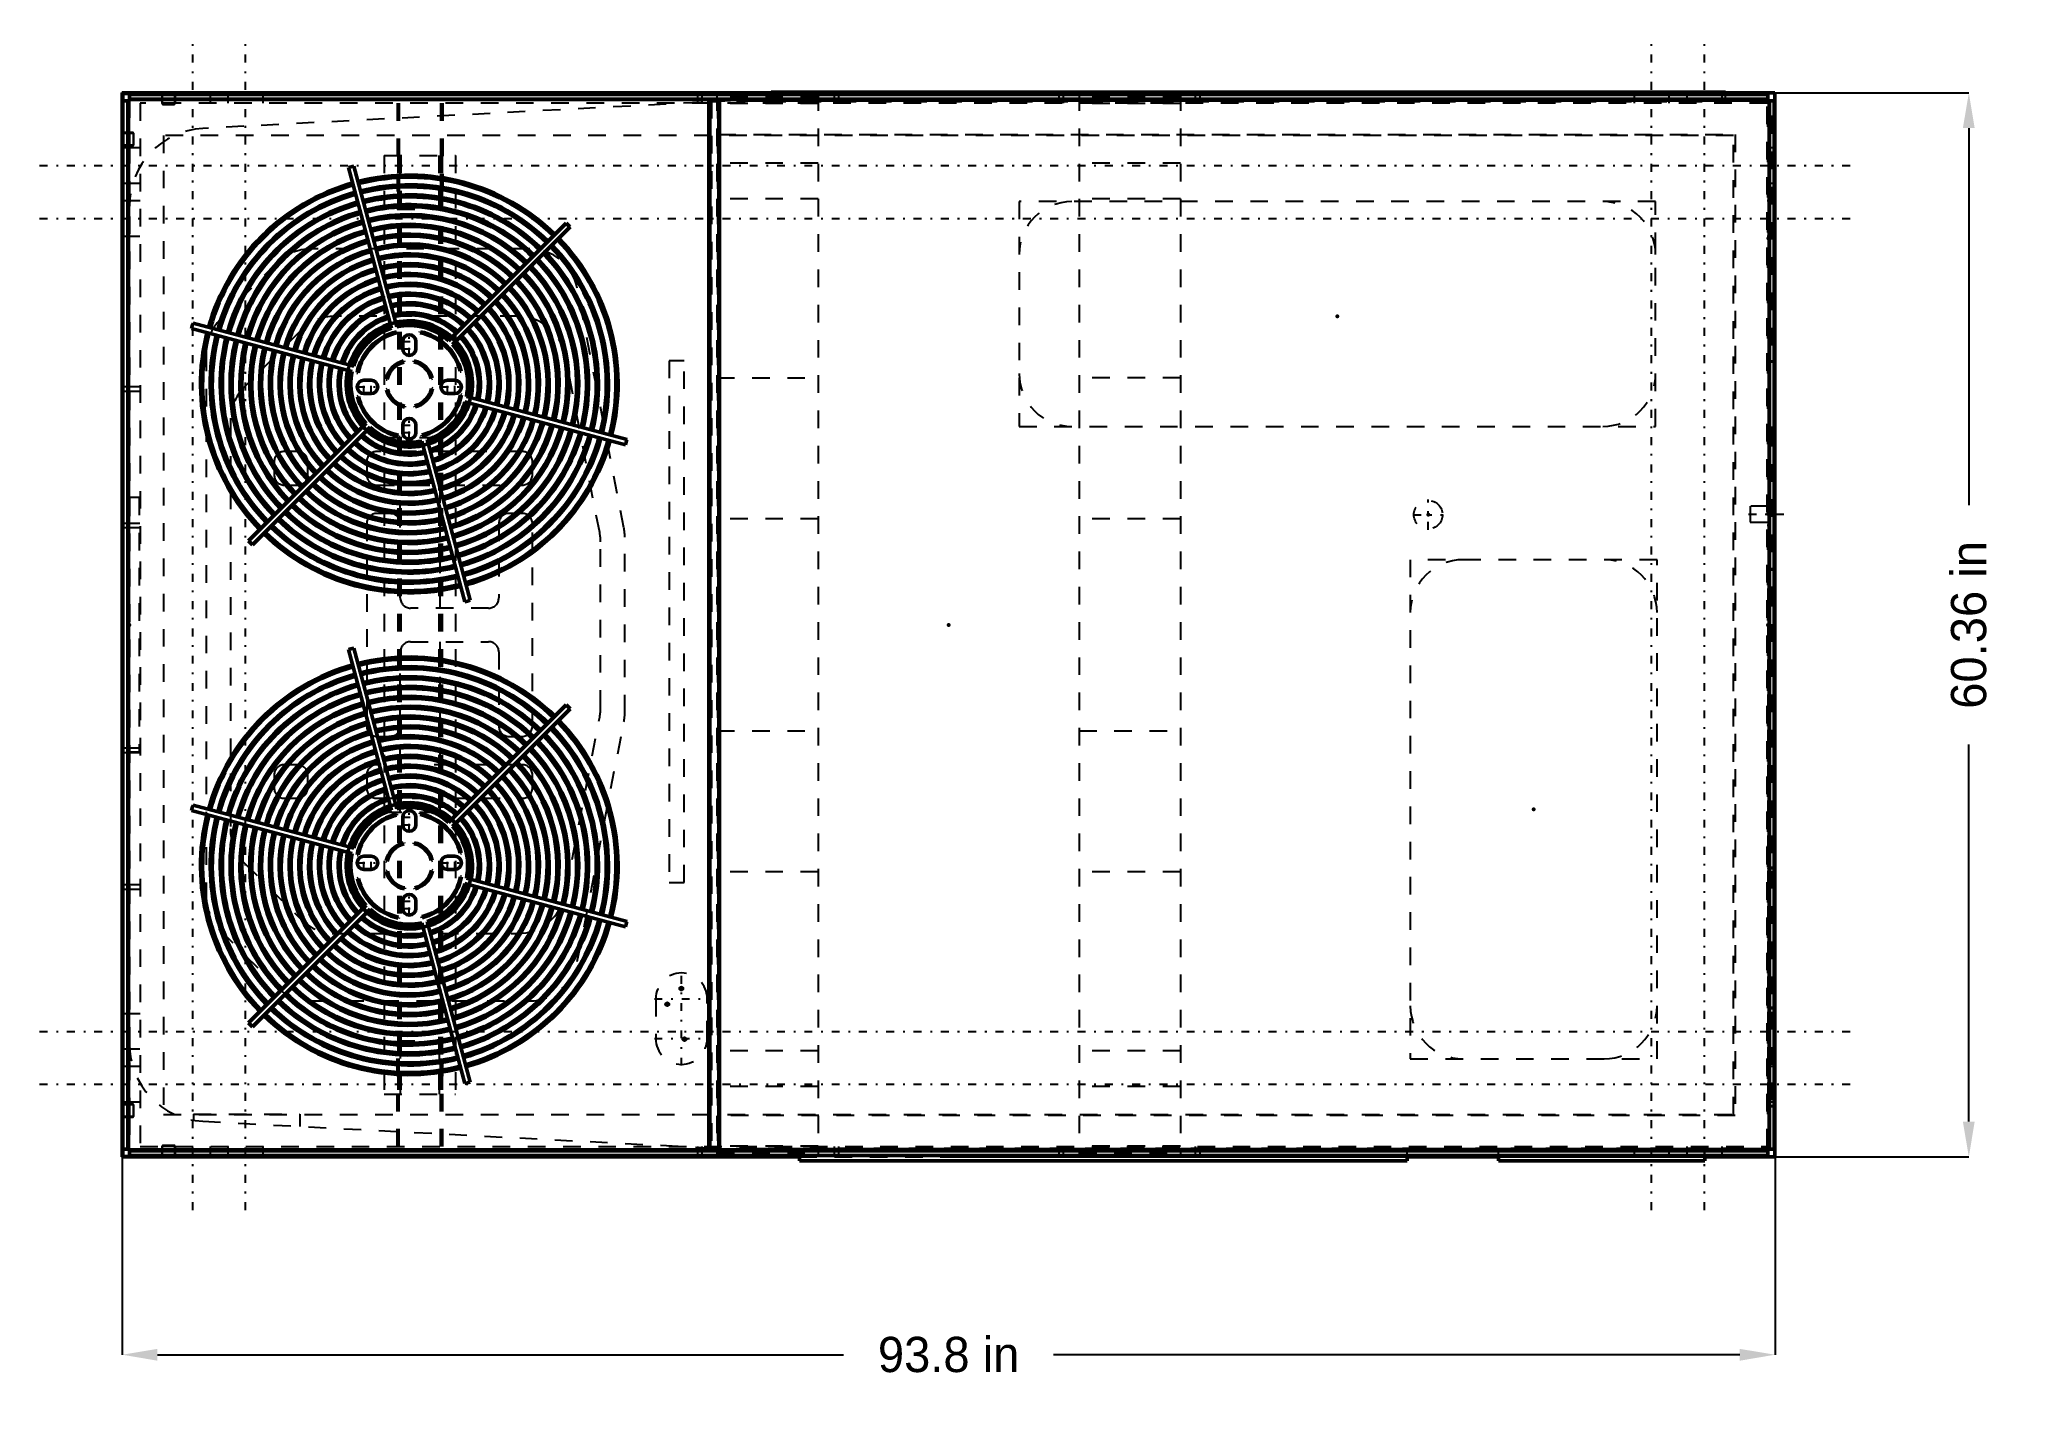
# Model space of a CAD drawing. Header units: inches. Extents: x -52 to 61, y -44 to 33.
import ezdxf

# ---------------------------------------------------------------- set-up
doc = ezdxf.new("R2010")
doc.units = ezdxf.units.IN
doc.header["$MEASUREMENT"] = 0
doc.linetypes.add('Center', pattern=[1.5, 0.45, -0.5, 0.05, -0.5])
doc.linetypes.add('Dashed', pattern=[2, 1, -1])
for name, color, linetype, lineweight in [('2d ConnectionPoints', 7, 'Continuous', 50), ('AM_0', 7, 'Continuous', 50), ('AM_4', 3, 'Continuous', 25), ('AM_5', 3, 'Continuous', 25), ('AM_7', 7, 'Center', 25), ('AM_9', 6, 'Dashed', 25)]:
    doc.layers.add(name, color=color, linetype=linetype, lineweight=lineweight)
doc.dimstyles.get("Standard").update_dxf_attribs({"dimtxt": 0.18, "dimasz": 0.18, "dimexe": 0.18, "dimexo": 0.0625, "dimgap": 0.09, "dimtad": 0, "dimtih": 1, "dimtoh": 1, "dimdec": 4, "dimzin": 0, "dimdsep": 46, "dimtxsty": 'Standard', "dimcen": 0.09, "dimadec": 0, "dimazin": 0, "dimtfac": 1, "dimtdec": 4, "dimtofl": 0, "dimtmove": 0, "dimatfit": 3, "dimfxl": 1, "dimtolj": 1, "dimtzin": 0, "dimarcsym": 0})

msp = doc.modelspace()

# ---------------------------------------------------------------- blocks, each defined once
blk = doc.blocks.new('*D1')
at = {"layer": 'AM_5', "color": 0, "lineweight": -2}
for p, q in [((-46.9, 0), (-46.9, -41.4)), ((46.9, 0), (46.9, -41.4)), ((-44.9, -41.4), (-5.96, -41.4)), ((44.9, -41.4), (5.96, -41.4))]:
    blk.add_line(p, q, dxfattribs=at)
at = {"layer": 'AM_5', "color": 0}
for points in [[(-44.9, -41.07), (-44.9, -41.74), (-46.9, -41.4)], [(44.9, -41.74), (44.9, -41.07), (46.9, -41.4)]]:
    blk.add_solid(points, dxfattribs=at)
at = {"layer": 'Defpoints', "color": 0}
for p in [(-46.9, 0), (46.9, 0), (46.9, -41.4)]:
    blk.add_point(p, dxfattribs=at)
at = {"layer": 'AM_5', "color": 0, "insert": (0, -41.4), "char_height": 2, "attachment_point": 5}
blk.add_mtext('\\A1;93.8 in', dxfattribs=at)
blk = doc.blocks.new('*D2')
at = {"layer": 'AM_5', "color": 0, "lineweight": -2}
for p, q in [((0, 30.18), (57.9, 30.18)), ((57.9, 28.18), (57.9, 6.79)), ((57.9, -28.18), (57.9, -6.79)), ((0, -30.18), (57.9, -30.18))]:
    blk.add_line(p, q, dxfattribs=at)
at = {"layer": 'AM_5', "color": 0}
for points in [[(58.23, 28.18), (57.56, 28.18), (57.9, 30.18)], [(57.56, -28.18), (58.23, -28.18), (57.9, -30.18)]]:
    blk.add_solid(points, dxfattribs=at)
at = {"layer": 'Defpoints', "color": 0}
for p in [(0, 30.18), (57.9, 30.18), (0, -30.18)]:
    blk.add_point(p, dxfattribs=at)
at = {"layer": 'AM_5', "color": 0, "insert": (57.9, 0), "char_height": 2, "attachment_point": 5, "rotation": 90}
blk.add_mtext('\\A1;60.36 in', dxfattribs=at)

# ---------------------------------------------------------------- dimensions: what is measured, and where the dimension line sits
at = {"layer": 'AM_5'}
dim = msp.add_linear_dim(base=(57.898, 30.181), p1=(0, -30.181), p2=(0, 30.181), angle=90, text='60.36 in', dimstyle='Standard', override={"dimtxt": 2, "dimasz": 2, "dimexe": 0, "dimexo": 0, "dimgap": 0.6}, dxfattribs=at)
dim.commit()
dim.dimension.update_dxf_attribs({"geometry": '*D2', "text_midpoint": (57.898, 0), "dimtype": 160, "text_rotation": 90})
dim = msp.add_linear_dim(base=(46.898, -41.4035), p1=(-46.898, 0), p2=(46.898, 0), text='93.8 in', dimstyle='Standard', override={"dimtxt": 2, "dimasz": 2, "dimexe": 0, "dimexo": 0, "dimgap": 0.6}, dxfattribs=at)
dim.commit()
dim.dimension.update_dxf_attribs({"geometry": '*D1', "text_midpoint": (0, -41.4035), "dimtype": 160})

# ---------------------------------------------------------------- linework, layer by layer
at = {"layer": '2d ConnectionPoints'}
for p in [(0, 29.763), (46.5285, 21.92), (22.0605, 17.513), (27.217, 6.252), (46.4945, 6.284), (-46.497, 0), (0, 0), (0, 0), (0, 0), (46.497, 0), (33.202, -10.456), (46.5285, -12.607), (0, -29.763)]:
    msp.add_point(p, dxfattribs=at)
at = {"layer": 'AM_0'}
for p, q in [((-46.898, 30.181), (-46.898, -30.181)), ((-10.079, 30.181), (-46.898, 30.181)), ((-46.864, 27.964), (-46.864, 30.113)), ((-46.8575, 29.735), (-46.8575, -29.735)), ((-46.8575, 29.735), (-46.496, 29.735)), ((-46.83, 30.147), (-44.681, 30.147)), ((-46.5885, 29.735), (-46.5885, -29.735)), ((46.496, 30.0965), (-46.496, 30.0965)), ((-46.496, 30.0965), (-46.496, 29.735)), ((46.496, 29.8275), (-46.496, 29.8275)), ((-44.647, 30.113), (-44.647, 30.0965)), ((-44.613, 30.0965), (-44.613, 30.113)), ((-43.927, 30.113), (-43.927, 30.0965)), ((-43.893, 30.0965), (-43.893, 30.113)), ((-43.859, 30.147), (-43.246, 30.147)), ((-43.246, 30.147), (-43.246, 30.181)), ((-13.61, 29.735), (-13.01, 29.735)), ((-13.61, 29.735), (-13.61, -29.735)), ((-13.01, 29.735), (-13.01, -29.735)), ((-11.74, 29.7635), (-12.0453, 29.7475)), ((46.4945, 29.7635), (-11.74, 29.7635)), ((-10.079, 30.21623), (-10.079, 30.0965)), ((44.087, 30.21623), (-10.079, 30.21623)), ((44.087, 30.21623), (44.087, 30.0965)), ((46.898, 30.181), (44.087, 30.181)), ((46.4945, 29.7475), (46.4945, 29.7635)), ((46.496, 30.0965), (46.496, 29.735)), ((46.496, 29.735), (46.8575, 29.735)), ((46.5885, 29.735), (46.5885, -29.735)), ((46.8575, 29.735), (46.8575, -29.735)), ((46.898, -30.181), (46.898, 30.181)), ((-46.864, 26.585), (-46.864, 27.142)), ((-46.898, 26.585), (-46.864, 26.585)), ((-34.05886, 25.94212), (-31.61555, 16.82355)), ((-31.31321, 16.90456), (-33.75653, 26.02313)), ((-21.70373, 22.79359), (-28.37899, 16.11834)), ((-28.15766, 15.89701), (-21.48241, 22.57227)), ((-33.76355, 14.67555), (-42.88212, 17.11886)), ((-42.96313, 16.81653), (-33.84456, 14.37321)), ((-31.34127, 16.62897), (-31.32627, 16.56881)), ((-30.983, 15.665), (-30.983, 16.085)), ((-30.233, 16.085), (-30.233, 15.665)), ((-29.99071, 16.57212), (-29.97782, 16.63277)), ((-30.9329, 14.97111), (-30.91814, 14.91192)), ((-30.34146, 14.92199), (-30.32877, 14.98165)), ((-33.51212, 14.30529), (-33.57277, 14.31818)), ((-33.193, 13.875), (-32.773, 13.875)), ((-31.86199, 13.93454), (-31.92165, 13.94723)), ((-29.30489, 13.9929), (-29.36408, 13.97814)), ((-28.443, 13.875), (-28.023, 13.875)), ((-27.66703, 14.40127), (-27.72719, 14.38627)), ((-33.54897, 12.93473), (-33.48881, 12.94973)), ((-32.773, 13.125), (-33.193, 13.125)), ((-31.91111, 13.3431), (-31.85192, 13.35786)), ((-30.87454, 12.41401), (-30.88723, 12.35435)), ((-30.2831, 12.36489), (-30.29786, 12.42408)), ((-29.35401, 13.40146), (-29.29435, 13.38877)), ((-28.023, 13.125), (-28.443, 13.125)), ((-27.70388, 13.05071), (-27.64323, 13.03782)), ((-27.45245, 12.66045), (-18.33388, 10.21714)), ((-18.25287, 10.51947), (-27.37144, 12.96279)), ((-33.05834, 11.43899), (-39.73359, 4.76373)), ((-30.983, 10.915), (-30.983, 11.335)), ((-30.233, 11.335), (-30.233, 10.915)), ((-39.51227, 4.54241), (-32.83701, 11.21766)), ((-31.22529, 10.76388), (-31.23818, 10.70323)), ((-29.90279, 10.43144), (-27.45947, 1.31287)), ((-29.87473, 10.72703), (-29.88973, 10.78719)), ((-27.15714, 1.39388), (-29.60045, 10.51245)), ((-34.05886, -1.39388), (-31.61555, -10.51245)), ((-31.31321, -10.43144), (-33.75653, -1.31287)), ((-21.70373, -4.54241), (-28.37899, -11.21766)), ((-28.15766, -11.43899), (-21.48241, -4.76373)), ((-42.96313, -10.51947), (-33.84456, -12.96279)), ((-33.76355, -12.66045), (-42.88212, -10.21714)), ((-31.34127, -10.72703), (-31.32627, -10.78719)), ((-30.983, -11.335), (-30.983, -10.915)), ((-30.233, -10.915), (-30.233, -11.335)), ((-29.99071, -10.76388), (-29.97782, -10.70323)), ((-30.9329, -12.36489), (-30.91814, -12.42408)), ((-30.34146, -12.41401), (-30.32877, -12.35435)), ((-33.51212, -13.05071), (-33.57277, -13.03782)), ((-33.193, -13.125), (-32.773, -13.125)), ((-31.86199, -13.40146), (-31.92165, -13.38877)), ((-29.30489, -13.3431), (-29.36408, -13.35786)), ((-28.443, -13.125), (-28.023, -13.125)), ((-27.66703, -12.93473), (-27.72719, -12.94973)), ((-33.54897, -14.40127), (-33.48881, -14.38627)), ((-32.773, -13.875), (-33.193, -13.875)), ((-31.91111, -13.9929), (-31.85192, -13.97814)), ((-29.35401, -13.93454), (-29.29435, -13.94723)), ((-28.023, -13.875), (-28.443, -13.875)), ((-27.70388, -14.28529), (-27.64323, -14.29818)), ((-18.25287, -16.81653), (-27.37144, -14.37321)), ((-30.983, -16.085), (-30.983, -15.665)), ((-30.87454, -14.92199), (-30.88723, -14.98165)), ((-30.2831, -14.97111), (-30.29786, -14.91192)), ((-30.233, -15.665), (-30.233, -16.085)), ((-27.45245, -14.67555), (-18.33388, -17.11886)), ((-33.05834, -15.89701), (-39.73359, -22.57227)), ((-39.51227, -22.79359), (-32.83701, -16.11834)), ((-31.22529, -16.57212), (-31.23818, -16.63277)), ((-29.87473, -16.60897), (-29.88973, -16.54881)), ((-27.15714, -25.94212), (-29.60045, -16.82355)), ((-29.90279, -16.90456), (-27.45947, -26.02313)), ((-46.864, -26.585), (-46.898, -26.585)), ((-46.864, -27.142), (-46.864, -26.585)), ((-46.864, -30.113), (-46.864, -27.964)), ((-46.898, -30.181), (-8.472, -30.181)), ((-46.8575, -29.735), (-46.496, -29.735)), ((-44.681, -30.147), (-46.83, -30.147)), ((-46.496, -29.735), (-46.496, -30.0965)), ((46.496, -29.8275), (-46.496, -29.8275)), ((46.496, -30.0965), (-46.496, -30.0965)), ((-44.647, -30.0965), (-44.647, -30.113)), ((-44.613, -30.113), (-44.613, -30.0965)), ((-43.927, -30.0965), (-43.927, -30.113)), ((-43.893, -30.113), (-43.893, -30.0965)), ((-43.246, -30.147), (-43.859, -30.147)), ((-43.246, -30.181), (-43.246, -30.147)), ((-13.61, -29.735), (-13.01, -29.735)), ((-12.0453, -29.7475), (-11.74, -29.7635)), ((-11.74, -29.7635), (46.4945, -29.7635)), ((-8.472, -30.4035), (-8.472, -30.0965)), ((26.028, -30.4035), (26.028, -30.0965)), ((26.028, -30.181), (31.206, -30.181)), ((31.206, -30.4035), (31.206, -30.0965)), ((42.918, -30.4035), (42.918, -30.0965)), ((42.918, -30.181), (46.898, -30.181)), ((46.4945, -29.7635), (46.4945, -29.7475)), ((46.496, -29.735), (46.8575, -29.735)), ((46.496, -29.735), (46.496, -30.0965)), ((-8.472, -30.4035), (26.028, -30.4035)), ((31.206, -30.4035), (42.918, -30.4035))]:
    msp.add_line(p, q, dxfattribs=at)
for centre, radius, start, end in [((-46.83, 30.113), 0.068, 90, 180), ((-46.83, 30.113), 0.034, 90, 180), ((-44.681, 30.113), 0.068, 0, 90), ((-44.681, 30.113), 0.034, 0, 90), ((-43.859, 30.113), 0.068, 90, 180), ((-43.859, 30.113), 0.034, 90, 180), ((-46.83, 27.964), 0.068, 180, 246.1457295), ((-46.83, 27.142), 0.068, 113.8542705, 180), ((-46.83, 27.964), 0.034, 180, 216.0188542), ((-46.83, 27.142), 0.034, 143.9811458, 180), ((-30.608, 13.668), 12.75, 104.2967047, 105.7032953), ((-30.608, 13.668), 11.848, 105.7568408, 164.2431592), ((-30.608, 13.668), 11.728, 105.7645852, 164.2354148), ((-30.608, 13.668), 11.848, 45.7568408, 104.2431592), ((-30.608, 13.668), 11.728, 45.7645852, 104.2354148), ((-30.608, 13.668), 11.301, 45.7934763, 104.2065237), ((-30.608, 13.668), 11.181, 45.8019929, 104.1980071), ((-30.608, 13.668), 11.301, 105.7934763, 164.2065237), ((-30.608, 13.668), 11.181, 105.8019929, 164.1980071), ((-30.608, 13.668), 10.731, 105.8356264, 164.1643736), ((-30.608, 13.668), 10.611, 105.8450772, 164.1549228), ((-30.608, 13.668), 10.731, 45.8356264, 104.1643736), ((-30.608, 13.668), 10.611, 45.8450772, 104.1549228), ((-30.608, 13.668), 10.174, 45.8813783, 104.1186217), ((-30.608, 13.668), 10.054, 45.8918989, 104.1081011), ((-30.608, 13.668), 10.174, 105.8813783, 164.1186217), ((-30.608, 13.668), 10.054, 105.8918989, 164.1081011), ((-30.608, 13.668), 9.616, 105.9325276, 164.0674724), ((-30.608, 13.668), 9.496, 105.9443129, 164.0556871), ((-30.608, 13.668), 9.616, 45.9325276, 104.0674724), ((-30.608, 13.668), 9.496, 45.9443129, 104.0556871), ((-30.608, 13.668), 9.059, 45.9898704, 104.0101296), ((-30.608, 13.668), 8.939, 46.00316, 103.99684), ((-30.608, 13.668), 12.75, 44.2967047, 45.7032953), ((-30.608, 13.668), 9.059, 105.9898704, 164.0101296), ((-30.608, 13.668), 8.939, 106.00316, 163.99684), ((-30.608, 13.668), 8.501, 106.0548519, 163.9451481), ((-30.608, 13.668), 8.381, 106.0699571, 163.9300429), ((-30.608, 13.668), 8.501, 46.0548519, 103.9451481), ((-30.608, 13.668), 8.381, 46.0699571, 103.9300429), ((-30.608, 13.668), 7.943, 46.1289651, 103.8710349), ((-30.608, 13.668), 7.823, 46.146285, 103.853715), ((-30.608, 13.668), 11.181, 345.8019929, 44.1980071), ((-30.608, 13.668), 11.301, 345.7934763, 44.2065237), ((-30.608, 13.668), 11.728, 345.7645852, 44.2354148), ((-30.608, 13.668), 11.848, 345.7568408, 44.2431592), ((-30.608, 13.668), 7.943, 106.1289651, 163.8710349), ((-30.608, 13.668), 7.823, 106.146285, 163.853715), ((-30.608, 13.668), 7.386, 106.214116, 163.785884), ((-30.608, 13.668), 7.266, 106.2341705, 163.7658295), ((-30.608, 13.668), 7.386, 46.214116, 103.785884), ((-30.608, 13.668), 7.266, 46.2341705, 103.7658295), ((-30.608, 13.668), 6.828, 46.3133531, 103.6866469), ((-30.608, 13.668), 6.708, 46.336852, 103.663148), ((-30.608, 13.668), 9.496, 345.9443129, 44.0556871), ((-30.608, 13.668), 9.616, 345.9325276, 44.0674724), ((-30.608, 13.668), 10.054, 345.8918989, 44.1081011), ((-30.608, 13.668), 10.174, 345.8813783, 44.1186217), ((-30.608, 13.668), 10.611, 345.8450772, 44.1549228), ((-30.608, 13.668), 10.731, 345.8356264, 44.1643736), ((-30.608, 13.668), 6.828, 106.3133531, 163.6866469), ((-30.608, 13.668), 6.708, 106.336852, 163.663148), ((-30.608, 13.668), 6.27, 106.4302585, 163.5697415), ((-30.608, 13.668), 6.15, 106.458172, 163.541828), ((-30.608, 13.668), 5.713, 106.5697377, 163.4302623), ((-30.608, 13.668), 6.27, 46.4302585, 103.5697415), ((-30.608, 13.668), 6.15, 46.458172, 103.541828), ((-30.608, 13.668), 5.713, 46.5697377, 103.4302623), ((-30.608, 13.668), 5.592, 46.6037125, 103.3962875), ((-30.608, 13.668), 7.943, 346.1289651, 43.8710349), ((-30.608, 13.668), 8.381, 346.0699571, 43.9300429), ((-30.608, 13.668), 8.501, 346.0548519, 43.9451481), ((-30.608, 13.668), 8.939, 346.00316, 43.99684), ((-30.608, 13.668), 9.059, 345.9898704, 44.0101296), ((-30.608, 13.668), 5.592, 106.6037125, 163.3962875), ((-30.608, 13.668), 5.155, 106.7397027, 163.2602973), ((-30.608, 13.668), 5.035, 106.7811785, 163.2188215), ((-30.608, 13.668), 4.608, 106.9462921, 163.0537079), ((-30.608, 13.668), 5.155, 46.7397027, 103.2602973), ((-30.608, 13.668), 5.035, 46.7811785, 103.2188215), ((-30.608, 13.668), 4.608, 46.9462921, 103.0537079), ((-30.608, 13.668), 4.488, 46.9983529, 103.0016471), ((-30.608, 13.668), 6.708, 346.336852, 43.663148), ((-30.608, 13.668), 6.828, 346.3133531, 43.6866469), ((-30.608, 13.668), 7.266, 346.2341705, 43.7658295), ((-30.608, 13.668), 7.386, 346.214116, 43.785884), ((-30.608, 13.668), 7.823, 346.146285, 43.853715), ((-30.608, 13.668), 12.75, 164.2967047, 165.7032953), ((-30.608, 13.668), 4.488, 106.9983529, 163.0016471), ((-30.608, 13.668), 4.039, 107.2206078, 162.7793922), ((-30.608, 13.668), 3.919, 107.2886385, 162.7113615), ((-30.608, 13.668), 3.585, 107.5019916, 162.4980084), ((-30.608, 13.668), 3.474, 107.5819877, 162.4180123), ((-30.608, 13.668), 3.56286, 102.4824503, 107.5175497), ((-30.608, 13.668), 4.039, 47.2206078, 102.7793922), ((-30.608, 13.668), 3.919, 47.2886385, 102.7113615), ((-30.608, 13.668), 3.585, 47.5019916, 102.4980084), ((-30.608, 13.668), 3.474, 47.5819877, 102.4180123), ((-30.608, 13.668), 3.3125, 47.7079634, 102.2920366), ((-30.608, 13.668), 5.035, 346.7811785, 43.2188215), ((-30.608, 13.668), 5.155, 346.7397027, 43.2602973), ((-30.608, 13.668), 5.592, 346.6037125, 43.3962875), ((-30.608, 13.668), 5.713, 346.5697377, 43.4302623), ((-30.608, 13.668), 6.15, 346.458172, 43.541828), ((-30.608, 13.668), 6.27, 346.4302585, 43.5697415), ((-30.608, 13.668), 11.848, 165.7568408, 224.2431592), ((-30.608, 13.668), 11.728, 165.7645852, 224.2354148), ((-30.608, 13.668), 11.301, 165.7934763, 224.2065237), ((-30.608, 13.668), 11.181, 165.8019929, 224.1980071), ((-30.608, 13.668), 10.731, 165.8356264, 224.1643736), ((-30.608, 13.668), 10.611, 165.8450772, 224.1549228), ((-30.608, 13.668), 10.174, 165.8813783, 224.1186217), ((-30.608, 13.668), 10.054, 165.8918989, 224.1081011), ((-30.608, 13.668), 9.616, 165.9325276, 224.0674724), ((-30.608, 13.668), 9.496, 165.9443129, 224.0556871), ((-30.608, 13.668), 9.059, 165.9898704, 224.0101296), ((-30.608, 13.668), 8.939, 166.00316, 223.99684), ((-30.608, 13.668), 3.3125, 107.7079634, 162.2920366), ((-30.608, 13.688), 3.031, 104, 168), ((-30.608, 13.688), 2.969, 104, 168), ((-30.608, 16.085), 0.375, 0, 180), ((-30.608, 13.668), 2.969, 14, 78), ((-30.608, 13.668), 3.031, 14, 78), ((-30.608, 13.668), 3.56286, 42.4824503, 47.5175497), ((-30.608, 13.668), 3.3125, 347.7079634, 42.2920366), ((-30.608, 13.668), 3.474, 347.5819877, 42.4180123), ((-30.608, 13.668), 3.585, 347.5019916, 42.4980084), ((-30.608, 13.668), 3.919, 347.2886385, 42.7113615), ((-30.608, 13.668), 4.039, 347.2206078, 42.7793922), ((-30.608, 13.668), 4.488, 346.9983529, 43.0016471), ((-30.608, 13.668), 4.608, 346.9462921, 43.0537079), ((-30.608, 13.668), 8.501, 166.0548519, 223.9451481), ((-30.608, 13.668), 8.381, 166.0699571, 223.9300429), ((-30.608, 13.668), 7.943, 166.1289651, 223.8710349), ((-30.608, 13.668), 7.823, 166.146285, 223.853715), ((-30.608, 13.668), 7.386, 166.214116, 223.785884), ((-30.608, 13.668), 7.266, 166.2341705, 223.7658295), ((-30.608, 13.668), 6.828, 166.3133531, 223.6866469), ((-30.608, 13.668), 6.708, 166.336852, 223.663148), ((-30.608, 13.668), 6.27, 166.4302585, 223.5697415), ((-30.608, 13.668), 6.15, 166.458172, 223.541828), ((-30.608, 13.668), 5.713, 166.5697377, 223.4302623), ((-30.608, 13.668), 5.592, 166.6037125, 223.3962875), ((-30.608, 13.668), 5.155, 166.7397027, 223.2602973), ((-30.608, 13.668), 5.035, 166.7811785, 223.2188215), ((-30.608, 13.668), 4.608, 166.9462921, 223.0537079), ((-30.608, 13.668), 4.488, 166.9983529, 223.0016471), ((-30.608, 13.668), 3.56286, 162.4824503, 167.5175497), ((-30.608, 13.668), 1.343, 104, 168), ((-30.608, 13.668), 1.282, 104, 168), ((-30.608, 15.665), 0.375, 180, 360), ((-30.608, 13.668), 1.282, 14, 78), ((-30.608, 13.668), 1.343, 14, 78), ((-30.608, 13.668), 4.039, 167.2206078, 222.7793922), ((-30.608, 13.668), 3.919, 167.2886385, 222.7113615), ((-30.608, 13.668), 3.585, 167.5019916, 222.4980084), ((-30.608, 13.668), 3.474, 167.5819877, 222.4180123), ((-30.608, 13.668), 3.3125, 167.7079634, 222.2920366), ((-33.193, 13.5), 0.375, 90, 270), ((-32.773, 13.5), 0.375, 270, 90), ((-28.443, 13.5), 0.375, 90, 270), ((-28.023, 13.5), 0.375, 270, 90), ((-30.608, 13.668), 3.031, 194, 258), ((-30.608, 13.668), 2.969, 194, 258), ((-30.608, 13.668), 1.343, 194, 258), ((-30.608, 13.668), 1.282, 194, 258), ((-30.608, 13.668), 1.282, 284, 348), ((-30.608, 13.668), 1.343, 284, 348), ((-30.608, 13.668), 2.969, 284, 348), ((-30.608, 13.668), 3.031, 284, 348), ((-30.608, 13.668), 3.3125, 287.7079634, 342.2920366), ((-30.608, 13.668), 3.474, 287.5819877, 342.4180123), ((-30.608, 13.668), 3.585, 287.5019916, 342.4980084), ((-30.608, 13.668), 3.919, 287.2886385, 342.7113615), ((-30.608, 13.668), 4.039, 287.2206078, 342.7793922), ((-30.608, 13.668), 3.56286, 342.4824503, 347.5175497), ((-30.608, 13.668), 3.56286, 222.4824503, 227.5175497), ((-30.608, 11.335), 0.375, 0, 180), ((-30.608, 13.668), 4.488, 286.9983529, 343.0016471), ((-30.608, 13.668), 4.608, 286.9462921, 343.0537079), ((-30.608, 13.668), 5.035, 286.7811785, 343.2188215), ((-30.608, 13.668), 5.155, 286.7397027, 343.2602973), ((-30.608, 13.668), 5.592, 286.6037125, 343.3962875), ((-30.608, 13.668), 5.713, 286.5697377, 343.4302623), ((-30.608, 13.668), 6.15, 286.458172, 343.541828), ((-30.608, 13.668), 6.27, 286.4302585, 343.5697415), ((-30.608, 13.668), 6.708, 286.336852, 343.663148), ((-30.608, 13.668), 6.828, 286.3133531, 343.6866469), ((-30.608, 13.668), 7.266, 286.2341705, 343.7658295), ((-30.608, 13.668), 7.386, 286.214116, 343.785884), ((-30.608, 13.668), 7.823, 286.146285, 343.853715), ((-30.608, 13.668), 7.943, 286.1289651, 343.8710349), ((-30.608, 13.668), 8.381, 286.0699571, 343.9300429), ((-30.608, 13.668), 8.501, 286.0548519, 343.9451481), ((-30.608, 13.668), 4.608, 226.9462921, 283.0537079), ((-30.608, 13.668), 4.488, 226.9983529, 283.0016471), ((-30.608, 13.668), 4.039, 227.2206078, 282.7793922), ((-30.608, 13.668), 3.919, 227.2886385, 282.7113615), ((-30.608, 13.668), 3.585, 227.5019916, 282.4980084), ((-30.608, 13.668), 3.474, 227.5819877, 282.4180123), ((-30.608, 13.668), 3.3125, 227.7079634, 282.2920366), ((-30.608, 10.915), 0.375, 180, 0), ((-30.608, 13.668), 3.56286, 282.4824503, 287.5175497), ((-30.608, 13.668), 8.939, 286.00316, 343.99684), ((-30.608, 13.668), 9.059, 285.9898704, 344.0101296), ((-30.608, 13.668), 9.496, 285.9443129, 344.0556871), ((-30.608, 13.668), 9.616, 285.9325276, 344.0674724), ((-30.608, 13.668), 10.054, 285.8918989, 344.1081011), ((-30.608, 13.668), 10.174, 285.8813783, 344.1186217), ((-30.608, 13.668), 10.611, 285.8450772, 344.1549228), ((-30.608, 13.668), 10.731, 285.8356264, 344.1643736), ((-30.608, 13.668), 11.181, 285.8019929, 344.1980071), ((-30.608, 13.668), 11.301, 285.7934763, 344.2065237), ((-30.608, 13.668), 11.728, 285.7645852, 344.2354148), ((-30.608, 13.668), 11.848, 285.7568408, 344.2431592), ((-30.608, 13.668), 12.75, 344.2967047, 345.7032953), ((-30.608, 13.668), 6.27, 226.4302585, 283.5697415), ((-30.608, 13.668), 6.15, 226.458172, 283.541828), ((-30.608, 13.668), 5.713, 226.5697377, 283.4302623), ((-30.608, 13.668), 5.592, 226.6037125, 283.3962875), ((-30.608, 13.668), 5.155, 226.7397027, 283.2602973), ((-30.608, 13.668), 5.035, 226.7811785, 283.2188215), ((-30.608, 13.668), 7.943, 226.1289651, 283.8710349), ((-30.608, 13.668), 7.823, 226.146285, 283.853715), ((-30.608, 13.668), 7.386, 226.214116, 283.785884), ((-30.608, 13.668), 7.266, 226.2341705, 283.7658295), ((-30.608, 13.668), 6.828, 226.3133531, 283.6866469), ((-30.608, 13.668), 6.708, 226.336852, 283.663148), ((-30.608, 13.668), 9.616, 225.9325276, 284.0674724), ((-30.608, 13.668), 9.496, 225.9443129, 284.0556871), ((-30.608, 13.668), 9.059, 225.9898704, 284.0101296), ((-30.608, 13.668), 8.939, 226.00316, 283.99684), ((-30.608, 13.668), 8.501, 226.0548519, 283.9451481), ((-30.608, 13.668), 8.381, 226.0699571, 283.9300429), ((-30.608, 13.668), 11.181, 225.8019929, 284.1980071), ((-30.608, 13.668), 10.731, 225.8356264, 284.1643736), ((-30.608, 13.668), 10.611, 225.8450772, 284.1549228), ((-30.608, 13.668), 10.174, 225.8813783, 284.1186217), ((-30.608, 13.668), 10.054, 225.8918989, 284.1081011), ((-30.608, 13.668), 12.75, 224.2967047, 225.7032953), ((-30.608, 13.668), 11.848, 225.7568408, 284.2431592), ((-30.608, 13.668), 11.728, 225.7645852, 284.2354148), ((-30.608, 13.668), 11.301, 225.7934763, 284.2065237), ((-30.608, 13.668), 12.75, 284.2967048, 285.7032953), ((-30.608, -13.668), 12.75, 104.2967048, 105.7032953), ((-30.608, -13.668), 11.848, 45.7568408, 104.2431592), ((-30.608, -13.668), 11.728, 45.7645852, 104.2354148), ((-30.608, -13.668), 11.848, 105.7568408, 164.2431592), ((-30.608, -13.668), 11.728, 105.7645852, 164.2354148), ((-30.608, -13.668), 11.301, 105.7934763, 164.2065237), ((-30.608, -13.668), 11.181, 105.8019929, 164.1980071), ((-30.608, -13.668), 10.731, 105.8356264, 164.1643736), ((-30.608, -13.668), 11.301, 45.7934763, 104.2065237), ((-30.608, -13.668), 11.181, 45.8019929, 104.1980071), ((-30.608, -13.668), 10.731, 45.8356264, 104.1643736), ((-30.608, -13.668), 10.611, 45.8450772, 104.1549228), ((-30.608, -13.668), 10.611, 105.8450772, 164.1549228), ((-30.608, -13.668), 10.174, 105.8813783, 164.1186217), ((-30.608, -13.668), 10.054, 105.8918989, 164.1081011), ((-30.608, -13.668), 9.616, 105.9325276, 164.0674724), ((-30.608, -13.668), 10.174, 45.8813783, 104.1186217), ((-30.608, -13.668), 10.054, 45.8918989, 104.1081011), ((-30.608, -13.668), 9.616, 45.9325276, 104.0674724), ((-30.608, -13.668), 9.496, 45.9443129, 104.0556871), ((-30.608, -13.668), 9.496, 105.9443129, 164.0556871), ((-30.608, -13.668), 9.059, 105.9898704, 164.0101296), ((-30.608, -13.668), 8.939, 106.00316, 163.99684), ((-30.608, -13.668), 8.501, 106.0548519, 163.9451481), ((-30.608, -13.668), 8.381, 106.0699571, 163.9300429), ((-30.608, -13.668), 9.059, 45.9898704, 104.0101296), ((-30.608, -13.668), 8.939, 46.00316, 103.99684), ((-30.608, -13.668), 8.501, 46.0548519, 103.9451481), ((-30.608, -13.668), 8.381, 46.0699571, 103.9300429), ((-30.608, -13.668), 11.728, 345.7645852, 44.2354148), ((-30.608, -13.668), 11.848, 345.7568408, 44.2431592), ((-30.608, -13.668), 12.75, 44.2967047, 45.7032953), ((-30.608, -13.668), 7.943, 106.1289651, 163.8710349), ((-30.608, -13.668), 7.823, 106.146285, 163.853715), ((-30.608, -13.668), 7.386, 106.214116, 163.785884), ((-30.608, -13.668), 7.266, 106.2341705, 163.7658295), ((-30.608, -13.668), 7.943, 46.1289651, 103.8710349), ((-30.608, -13.668), 7.823, 46.146285, 103.853715), ((-30.608, -13.668), 7.386, 46.214116, 103.785884), ((-30.608, -13.668), 7.266, 46.2341705, 103.7658295), ((-30.608, -13.668), 10.054, 345.8918989, 44.1081011), ((-30.608, -13.668), 10.174, 345.8813783, 44.1186217), ((-30.608, -13.668), 10.611, 345.8450772, 44.1549228), ((-30.608, -13.668), 10.731, 345.8356264, 44.1643736), ((-30.608, -13.668), 11.181, 345.8019929, 44.1980071), ((-30.608, -13.668), 11.301, 345.7934763, 44.2065237), ((-30.608, -13.668), 6.828, 106.3133531, 163.6866469), ((-30.608, -13.668), 6.708, 106.336852, 163.663148), ((-30.608, -13.668), 6.27, 106.4302585, 163.5697415), ((-30.608, -13.668), 6.15, 106.458172, 163.541828), ((-30.608, -13.668), 6.828, 46.3133531, 103.6866469), ((-30.608, -13.668), 6.708, 46.336852, 103.663148), ((-30.608, -13.668), 6.27, 46.4302585, 103.5697415), ((-30.608, -13.668), 6.15, 46.458172, 103.541828), ((-30.608, -13.668), 8.381, 346.0699571, 43.9300429), ((-30.608, -13.668), 8.501, 346.0548519, 43.9451481), ((-30.608, -13.668), 8.939, 346.00316, 43.99684), ((-30.608, -13.668), 9.059, 345.9898704, 44.0101296), ((-30.608, -13.668), 9.496, 345.9443129, 44.0556871), ((-30.608, -13.668), 9.616, 345.9325276, 44.0674724), ((-30.608, -13.668), 5.713, 106.5697377, 163.4302623), ((-30.608, -13.668), 5.592, 106.6037125, 163.3962875), ((-30.608, -13.668), 5.155, 106.7397027, 163.2602973), ((-30.608, -13.668), 5.035, 106.7811785, 163.2188215), ((-30.608, -13.668), 5.713, 46.5697377, 103.4302623), ((-30.608, -13.668), 5.592, 46.6037125, 103.3962875), ((-30.608, -13.668), 5.155, 46.7397027, 103.2602973), ((-30.608, -13.668), 5.035, 46.7811785, 103.2188215), ((-30.608, -13.668), 6.828, 346.3133531, 43.6866469), ((-30.608, -13.668), 7.266, 346.2341705, 43.7658295), ((-30.608, -13.668), 7.386, 346.214116, 43.785884), ((-30.608, -13.668), 7.823, 346.146285, 43.853715), ((-30.608, -13.668), 7.943, 346.1289651, 43.8710349), ((-30.608, -13.668), 4.608, 106.9462921, 163.0537079), ((-30.608, -13.668), 4.488, 106.9983529, 163.0016471), ((-30.608, -13.668), 4.039, 107.2206078, 162.7793922), ((-30.608, -13.668), 3.919, 107.2886385, 162.7113615), ((-30.608, -13.668), 4.608, 46.9462921, 103.0537079), ((-30.608, -13.668), 4.488, 46.9983529, 103.0016471), ((-30.608, -13.668), 4.039, 47.2206078, 102.7793922), ((-30.608, -13.668), 3.919, 47.2886385, 102.7113615), ((-30.608, -13.668), 3.585, 47.5019916, 102.4980084), ((-30.608, -13.668), 5.592, 346.6037125, 43.3962875), ((-30.608, -13.668), 5.713, 346.5697377, 43.4302623), ((-30.608, -13.668), 6.15, 346.458172, 43.541828), ((-30.608, -13.668), 6.27, 346.4302585, 43.5697415), ((-30.608, -13.668), 6.708, 346.336852, 43.663148), ((-30.608, -13.668), 12.75, 164.2967047, 165.7032953), ((-30.608, -13.668), 11.848, 165.7568408, 224.2431592), ((-30.608, -13.668), 11.728, 165.7645852, 224.2354148), ((-30.608, -13.668), 11.301, 165.7934763, 224.2065237), ((-30.608, -13.668), 11.181, 165.8019929, 224.1980071), ((-30.608, -13.668), 10.731, 165.8356264, 224.1643736), ((-30.608, -13.668), 10.611, 165.8450772, 224.1549228), ((-30.608, -13.668), 10.174, 165.8813783, 224.1186217), ((-30.608, -13.668), 10.054, 165.8918989, 224.1081011), ((-30.608, -13.668), 3.585, 107.5019916, 162.4980084), ((-30.608, -13.668), 3.474, 107.5819877, 162.4180123), ((-30.608, -13.668), 3.3125, 107.7079634, 162.2920366), ((-30.608, -13.668), 3.031, 104, 168), ((-30.608, -13.668), 2.969, 104, 168), ((-30.608, -13.668), 3.56286, 102.4824503, 107.5175497), ((-30.608, -13.668), 3.474, 47.5819877, 102.4180123), ((-30.608, -13.668), 3.3125, 47.7079634, 102.2920366), ((-30.608, -10.915), 0.375, 0, 180), ((-30.608, -13.668), 2.969, 14, 78), ((-30.608, -13.668), 3.031, 14, 78), ((-30.608, -13.668), 3.56286, 42.4824503, 47.5175497), ((-30.608, -13.668), 3.585, 347.5019916, 42.4980084), ((-30.608, -13.668), 3.919, 347.2886385, 42.7113615), ((-30.608, -13.668), 4.039, 347.2206078, 42.7793922), ((-30.608, -13.668), 4.488, 346.9983529, 43.0016471), ((-30.608, -13.668), 4.608, 346.9462921, 43.0537079), ((-30.608, -13.668), 5.035, 346.7811785, 43.2188215), ((-30.608, -13.668), 5.155, 346.7397027, 43.2602973), ((-30.608, -13.668), 9.616, 165.9325276, 224.0674724), ((-30.608, -13.668), 9.496, 165.9443129, 224.0556871), ((-30.608, -13.668), 9.059, 165.9898704, 224.0101296), ((-30.608, -13.668), 8.939, 166.00316, 223.99684), ((-30.608, -13.668), 8.501, 166.0548519, 223.9451481), ((-30.608, -13.668), 8.381, 166.0699571, 223.9300429), ((-30.608, -13.668), 7.943, 166.1289651, 223.8710349), ((-30.608, -13.668), 7.823, 166.146285, 223.853715), ((-30.608, -13.668), 7.386, 166.214116, 223.785884), ((-30.608, -13.668), 7.266, 166.2341705, 223.7658295), ((-30.608, -13.668), 6.828, 166.3133531, 223.6866469), ((-30.608, -13.668), 6.708, 166.336852, 223.663148), ((-30.608, -13.668), 6.27, 166.4302585, 223.5697415), ((-30.608, -13.668), 6.15, 166.458172, 223.541828), ((-30.608, -13.668), 5.713, 166.5697377, 223.4302623), ((-30.608, -13.668), 1.343, 104, 168), ((-30.608, -11.335), 0.375, 180, 0), ((-30.608, -13.668), 1.343, 14, 78), ((-30.608, -13.668), 3.3125, 347.7079634, 42.2920366), ((-30.608, -13.668), 3.474, 347.5819877, 42.4180123), ((-30.608, -13.668), 5.592, 166.6037125, 223.3962875), ((-30.608, -13.668), 5.155, 166.7397027, 223.2602973), ((-30.608, -13.668), 5.035, 166.7811785, 223.2188215), ((-30.608, -13.668), 4.608, 166.9462921, 223.0537079), ((-30.608, -13.668), 4.488, 166.9983529, 223.0016471), ((-30.608, -13.668), 4.039, 167.2206078, 222.7793922), ((-30.608, -13.668), 3.919, 167.2886385, 222.7113615), ((-30.608, -13.668), 3.585, 167.5019916, 222.4980084), ((-30.608, -13.668), 3.56286, 162.4824503, 167.5175497), ((-30.608, -13.668), 3.474, 167.5819877, 222.4180123), ((-30.608, -13.668), 3.3125, 167.7079634, 222.2920366), ((-33.193, -13.5), 0.375, 90, 270), ((-32.773, -13.5), 0.375, 270, 90), ((-30.608, -13.668), 1.282, 104, 168), ((-30.608, -13.668), 1.282, 14, 78), ((-28.443, -13.5), 0.375, 90, 270), ((-28.023, -13.5), 0.375, 270, 90), ((-30.608, -13.668), 3.031, 194, 258), ((-30.608, -13.668), 2.969, 194, 258), ((-30.608, -13.668), 1.343, 194, 258), ((-30.608, -13.668), 1.282, 194, 258), ((-30.608, -13.668), 1.282, 284, 348), ((-30.608, -13.668), 1.343, 284, 348), ((-30.608, -13.668), 2.969, 284, 348), ((-30.608, -13.668), 3.031, 284, 348), ((-30.608, -13.668), 3.56286, 342.4824503, 347.5175497), ((-30.608, -15.665), 0.375, 0, 180), ((-30.608, -13.668), 3.3125, 287.7079634, 342.2920366), ((-30.608, -13.668), 3.474, 287.5819877, 342.4180123), ((-30.608, -13.668), 3.585, 287.5019916, 342.4980084), ((-30.608, -13.668), 3.919, 287.2886385, 342.7113615), ((-30.608, -13.668), 4.039, 287.2206078, 342.7793922), ((-30.608, -13.668), 4.488, 286.9983529, 343.0016471), ((-30.608, -13.668), 4.608, 286.9462921, 343.0537079), ((-30.608, -13.668), 5.035, 286.7811785, 343.2188215), ((-30.608, -13.668), 5.155, 286.7397027, 343.2602973), ((-30.608, -13.668), 5.592, 286.6037125, 343.3962875), ((-30.608, -13.668), 5.713, 286.5697377, 343.4302623), ((-30.608, -13.668), 6.15, 286.458172, 343.541828), ((-30.608, -13.668), 6.27, 286.4302585, 343.5697415), ((-30.608, -13.668), 6.708, 286.336852, 343.663148), ((-30.608, -13.668), 6.828, 286.3133531, 343.6866469), ((-30.608, -13.668), 7.266, 286.2341705, 343.7658295), ((-30.608, -13.668), 7.386, 286.214116, 343.785884), ((-30.608, -13.668), 4.039, 227.2206078, 282.7793922), ((-30.608, -13.668), 3.919, 227.2886385, 282.7113615), ((-30.608, -13.668), 3.56286, 222.4824503, 227.5175497), ((-30.608, -13.668), 3.585, 227.5019916, 282.4980084), ((-30.608, -13.668), 3.474, 227.5819877, 282.4180123), ((-30.608, -13.668), 3.3125, 227.7079634, 282.2920366), ((-30.608, -16.085), 0.375, 180, 0), ((-30.608, -13.668), 7.823, 286.146285, 343.853715), ((-30.608, -13.668), 7.943, 286.1289651, 343.8710349), ((-30.608, -13.668), 8.381, 286.0699571, 343.9300429), ((-30.608, -13.668), 8.501, 286.0548519, 343.9451481), ((-30.608, -13.668), 8.939, 286.00316, 343.99684), ((-30.608, -13.668), 9.059, 285.9898704, 344.0101296), ((-30.608, -13.668), 9.496, 285.9443129, 344.0556871), ((-30.608, -13.668), 9.616, 285.9325276, 344.0674724), ((-30.608, -13.668), 10.054, 285.8918989, 344.1081011), ((-30.608, -13.668), 10.174, 285.8813783, 344.1186217), ((-30.608, -13.668), 10.611, 285.8450772, 344.1549228), ((-30.608, -13.668), 10.731, 285.8356264, 344.1643736), ((-30.608, -13.668), 11.181, 285.8019929, 344.1980071), ((-30.608, -13.668), 11.301, 285.7934763, 344.2065237), ((-30.608, -13.668), 11.728, 285.7645852, 344.2354148), ((-30.608, -13.668), 12.75, 344.2967047, 345.7032953), ((-30.608, -13.668), 5.713, 226.5697377, 283.4302623), ((-30.608, -13.668), 5.592, 226.6037125, 283.3962875), ((-30.608, -13.668), 5.155, 226.7397027, 283.2602973), ((-30.608, -13.668), 5.035, 226.7811785, 283.2188215), ((-30.608, -13.668), 4.608, 226.9462921, 283.0537079), ((-30.608, -13.668), 4.488, 226.9983529, 283.0016471), ((-30.608, -13.668), 3.56286, 282.4824503, 287.5175497), ((-30.608, -13.668), 11.848, 285.7568408, 344.2431592), ((-30.608, -13.668), 7.386, 226.214116, 283.785884), ((-30.608, -13.668), 7.266, 226.2341705, 283.7658295), ((-30.608, -13.668), 6.828, 226.3133531, 283.6866469), ((-30.608, -13.668), 6.708, 226.336852, 283.663148), ((-30.608, -13.668), 6.27, 226.4302585, 283.5697415), ((-30.608, -13.668), 6.15, 226.458172, 283.541828), ((-30.608, -13.668), 9.059, 225.9898704, 284.0101296), ((-30.608, -13.668), 8.939, 226.00316, 283.99684), ((-30.608, -13.668), 8.501, 226.0548519, 283.9451481), ((-30.608, -13.668), 8.381, 226.0699571, 283.9300429), ((-30.608, -13.668), 7.943, 226.1289651, 283.8710349), ((-30.608, -13.668), 7.823, 226.146285, 283.853715), ((-30.608, -13.668), 10.731, 225.8356264, 284.1643736), ((-30.608, -13.668), 10.611, 225.8450772, 284.1549228), ((-30.608, -13.668), 10.174, 225.8813783, 284.1186217), ((-30.608, -13.668), 10.054, 225.8918989, 284.1081011), ((-30.608, -13.668), 9.616, 225.9325276, 284.0674724), ((-30.608, -13.668), 9.496, 225.9443129, 284.0556871), ((-30.608, -13.668), 11.848, 225.7568408, 284.2431592), ((-30.608, -13.668), 11.728, 225.7645852, 284.2354148), ((-30.608, -13.668), 11.301, 225.7934763, 284.2065237), ((-30.608, -13.668), 11.181, 225.8019929, 284.1980071), ((-30.608, -13.668), 12.75, 224.2967047, 225.7032953), ((-30.608, -13.668), 12.75, 284.2967047, 285.7032953), ((-46.83, -27.142), 0.068, 180, 246.1457295), ((-46.83, -27.964), 0.068, 113.8542705, 180), ((-46.83, -27.142), 0.034, 180, 216.0188542), ((-46.83, -27.964), 0.034, 143.9811458, 180), ((-46.83, -30.113), 0.068, 180, 270), ((-46.83, -30.113), 0.034, 180, 270), ((-44.681, -30.113), 0.068, 270, 0), ((-44.681, -30.113), 0.034, 270, 360), ((-43.859, -30.113), 0.068, 180, 270), ((-43.859, -30.113), 0.034, 180, 270)]:
    msp.add_arc(centre, radius, start, end, dxfattribs=at)
at = {"layer": 'AM_4'}
for p, q in [((-46.59846, 29.735), (-46.59846, -29.735)), ((-46.5085, 29.735), (-46.5085, -29.735)), ((46.496, 29.83746), (-46.496, 29.83746)), ((-12.0453, 29.7475), (-46.496, 29.7475)), ((-13.52, 29.735), (-13.52, -29.735)), ((-13.1, 29.735), (-13.1, -29.735)), ((46.496, 29.7475), (46.4945, 29.7475)), ((46.5085, 29.735), (46.5085, -29.735)), ((46.59846, 29.735), (46.59846, -29.735)), ((-12.0453, -29.7475), (-46.496, -29.7475)), ((46.496, -29.83746), (-46.496, -29.83746)), ((46.496, -29.7475), (46.4945, -29.7475))]:
    msp.add_line(p, q, dxfattribs=at)
at = {"layer": 'AM_7'}
for p, q in [((-42.898, -33.1991), (-42.898, 33.1991)), ((-39.898, -33.1991), (-39.898, 33.1991)), ((39.898, -33.1991), (39.898, 33.1991)), ((42.898, -33.1991), (42.898, 33.1991)), ((-51.5878, 26.056), (51.5878, 26.056)), ((-51.5878, 23.056), (51.5878, 23.056)), ((-31.00175, 16.085), (-30.21425, 16.085)), ((-30.608, 15.27125), (-30.608, 16.47875)), ((-31.00175, 15.665), (-30.21425, 15.665)), ((-33.58675, 13.5), (-32.37925, 13.5)), ((-33.193, 13.10625), (-33.193, 13.89375)), ((-32.773, 13.10625), (-32.773, 13.89375)), ((-28.83675, 13.5), (-27.62925, 13.5)), ((-28.443, 13.10625), (-28.443, 13.89375)), ((-28.023, 13.10625), (-28.023, 13.89375)), ((-31.00175, 11.335), (-30.21425, 11.335)), ((-30.608, 10.52125), (-30.608, 11.72875)), ((-31.00175, 10.915), (-30.21425, 10.915)), ((27.217, 5.39887), (27.217, 7.10513)), ((26.36388, 6.252), (28.07013, 6.252)), ((45.3945, 6.284), (47.5945, 6.284)), ((-31.00175, -10.915), (-30.21425, -10.915)), ((-30.608, -11.72875), (-30.608, -10.52125)), ((-31.00175, -11.335), (-30.21425, -11.335)), ((-33.193, -13.89375), (-33.193, -13.10625)), ((-32.773, -13.89375), (-32.773, -13.10625)), ((-28.443, -13.89375), (-28.443, -13.10625)), ((-28.023, -13.89375), (-28.023, -13.10625)), ((-33.58675, -13.5), (-32.37925, -13.5)), ((-28.83675, -13.5), (-27.62925, -13.5)), ((-31.00175, -15.665), (-30.21425, -15.665)), ((-30.608, -16.47875), (-30.608, -15.27125)), ((-31.00175, -16.085), (-30.21425, -16.085)), ((-15.165, -25.00205), (-15.165, -19.67295)), ((-16.69905, -21.207), (-13.63095, -21.207)), ((-15.2855, -20.63), (-15.0545, -20.63)), ((-15.17, -20.7455), (-15.17, -20.5145)), ((-16.0855, -21.52), (-15.8545, -21.52)), ((-15.97, -21.6355), (-15.97, -21.4045)), ((-51.5878, -23.056), (51.5878, -23.056)), ((-16.69905, -23.468), (-13.63095, -23.468)), ((-15.1055, -23.5), (-14.8745, -23.5)), ((-14.99, -23.6155), (-14.99, -23.3845)), ((-51.5878, -26.056), (51.5878, -26.056))]:
    msp.add_line(p, q, dxfattribs=at)
at = {"layer": 'AM_9'}
for p, q in [((-46.82497, 29.735), (-46.82497, -29.735)), ((-46.52345, 29.735), (-46.52345, -29.735)), ((46.496, 30.06397), (-46.496, 30.06397)), ((-11.76011, 29.76245), (-46.496, 29.76245)), ((-44.647, 29.7635), (-46.4945, 29.7635)), ((-46.4945, 29.7635), (-46.4945, 27.93)), ((46.448, 29.594), (-45.878, 29.594)), ((-45.878, 29.594), (-45.878, -29.594)), ((-44.647, 30.0965), (-44.647, 29.596)), ((-44.613, 29.596), (-44.613, 30.0965)), ((-43.927, 29.7635), (-44.613, 29.7635)), ((-44.608, 30.181), (-44.608, 30.114)), ((-44.608, 30.114), (-43.92699, 30.114)), ((-43.961, 29.562), (-44.579, 29.562)), ((-44.579, 29.528), (-43.961, 29.528)), ((-43.927, 30.0965), (-43.927, 29.596)), ((-43.898, 30.181), (-43.898, 29.594)), ((-43.893, 29.596), (-43.893, 30.0965)), ((-11.74, 29.7635), (-43.893, 29.7635)), ((-43.89299, 30.114), (44.608, 30.114)), ((-12.0453, 29.7475), (-42.31909, 28.16092)), ((-41.898, 29.594), (-41.898, 30.114)), ((-40.898, 30.114), (-40.898, 29.594)), ((-38.898, 29.594), (-38.898, 30.114)), ((-31.302, 29.594), (-31.302, 23.59)), ((-31.242, 29.594), (-31.242, 23.59)), ((-31.182, 29.594), (-31.182, 23.59)), ((-28.832, 29.594), (-28.832, 23.59)), ((-28.772, 29.594), (-28.772, 23.59)), ((-28.712, 29.594), (-28.712, 23.59)), ((-14.25, 30.114), (-14.25, 29.594)), ((-14, 30.114), (-14, 29.594)), ((-13.51, 29.735), (-13.51, -29.735)), ((-13.46, 29.735), (-13.46, -29.735)), ((-7.402, 30.16), (-13.152, 30.16)), ((-13.152, 30.16), (-13.152, -30.16)), ((-7.402, 30.068), (-13.152, 30.068)), ((-7.402, 29.973), (-13.152, 29.973)), ((-7.402, 29.573), (-13.152, 29.573)), ((-13.11, 29.735), (-13.11, -29.735)), ((-13.06, 29.735), (-13.06, -29.735)), ((-10.242, 29.6835), (-10.242, 29.7635)), ((-10.242, 29.6835), (44.226, 29.6835)), ((-10.182, 29.6835), (-10.182, 29.7635)), ((44.087, 30.20743), (-10.079, 30.20743)), ((44.087, 30.181), (-10.079, 30.181)), ((-10.079, 29.7635), (-10.079, 30.0965)), ((44.087, 29.7852), (-10.079, 29.7852)), ((44.087, 29.7764), (-10.079, 29.7764)), ((-7.402, 30.16), (-7.402, -30.16)), ((-6.5, 30.114), (-6.5, 29.594)), ((-6.25, 30.114), (-6.25, 29.594)), ((6.25, 30.114), (6.25, 29.594)), ((6.5, 30.114), (6.5, 29.594)), ((13.152, 30.16), (7.402, 30.16)), ((7.402, 30.16), (7.402, -30.16)), ((13.152, 30.068), (7.402, 30.068)), ((13.152, 29.973), (7.402, 29.973)), ((13.152, 29.573), (7.402, 29.573)), ((13.152, 30.16), (13.152, -30.16)), ((14, 30.114), (14, 29.594)), ((14.25, 30.114), (14.25, 29.594)), ((38.898, 30.114), (38.898, 29.594)), ((40.898, 29.594), (40.898, 30.114)), ((41.898, 30.114), (41.898, 29.594)), ((43.898, 29.594), (43.898, 30.114)), ((44.087, 29.7635), (44.087, 30.0965)), ((44.166, 29.6835), (44.166, 29.7635)), ((44.226, 29.6835), (44.226, 29.7635)), ((44.608, 30.181), (44.608, 30.114)), ((46.448, -29.594), (46.448, 29.594)), ((46.496, 29.76245), (46.4945, 29.76245)), ((46.4945, -29.7475), (46.4945, 29.7475)), ((46.52345, 29.735), (46.52345, -29.735)), ((46.82497, 29.735), (46.82497, -29.735)), ((46.4945, 28.854), (46.7445, 28.854)), ((46.49451, 28.722), (46.4945, 28.721)), ((46.5285, 28.854), (46.52852, 28.722)), ((46.52852, 28.722), (46.5285, 28.721)), ((46.5285, 28.721), (46.5285, 14.987)), ((46.5615, 28.854), (46.5615, 14.986)), ((46.7445, 28.788), (46.5615, 28.788)), ((46.5615, 28.754), (46.7445, 28.754)), ((46.7445, 28.854), (46.7445, 14.986)), ((-45.878, 27.056), (-46.898, 27.056)), ((-46.313, 27.93), (-46.83, 27.93)), ((-46.83, 27.896), (-46.313, 27.896)), ((-46.313, 27.21), (-46.83, 27.21)), ((-46.83, 27.176), (-46.313, 27.176)), ((-46.4945, 27.896), (-46.4945, 27.21)), ((-46.4945, 27.176), (-46.4945, -27.176)), ((-46.279, 27.862), (-46.279, 27.244)), ((-46.245, 27.244), (-46.245, 27.862)), ((44.55, 27.766), (-44.55, 27.766)), ((-44.55, 27.766), (-44.55, -27.766)), ((-13.068, -27.825), (-13.068, 27.825)), ((-13.068, 27.825), (44.643, 27.825)), ((44.55, -27.766), (44.55, 27.766)), ((44.643, 27.825), (44.643, -27.825)), ((46.898, 27.056), (46.448, 27.056)), ((-32.027, 26.625), (-32.027, -26.625)), ((-32.027, 26.625), (-27.987, 26.625)), ((-31.267, 26.625), (-31.267, -26.625)), ((-31.207, 26.625), (-31.207, -26.625)), ((-31.147, 26.625), (-31.147, -26.625)), ((-31.12739, 23.59), (-31.12739, 26.625)), ((-31.087, 26.625), (-31.087, -26.625)), ((-28.927, 26.625), (-28.927, -26.625)), ((-28.88661, 26.625), (-28.88661, 23.59)), ((-28.867, 26.625), (-28.867, -26.625)), ((-28.807, 26.625), (-28.807, -26.625)), ((-28.747, 26.625), (-28.747, -26.625)), ((-27.987, 26.625), (-27.987, -26.625)), ((-7.402, 26.188), (-13.152, 26.188)), ((13.152, 26.188), (7.402, 26.188)), ((-46.898, 25.056), (-45.878, 25.056)), ((46.448, 25.056), (46.898, 25.056)), ((-45.878, 24.056), (-46.898, 24.056)), ((-7.402, 24.16), (-13.152, 24.16)), ((3.998, 24.01), (3.998, 11.26)), ((40.123, 24.01), (3.998, 24.01)), ((13.152, 24.16), (7.402, 24.16)), ((40.123, 11.26), (40.123, 24.01)), ((46.898, 24.056), (46.448, 24.056)), ((-31.302, 23.59), (-28.712, 23.59)), ((-46.898, 22.056), (-45.878, 22.056)), ((46.448, 22.056), (46.898, 22.056)), ((-38.14363, 20.52187), (-41.32937, 17.33613)), ((-23.7758, 21.3285), (-36.19626, 21.3285)), ((-18.4286, 5.49881), (-21.0724, 19.09999)), ((-24.4589, 17.504), (-34.82126, 17.504)), ((-36.76863, 16.69737), (-39.95437, 13.51163)), ((-42.136, 15.38876), (-42.136, -15.38876)), ((-19.8036, 5.23381), (-21.7555, 15.27549)), ((-15.854, 14.987), (-15.854, -14.617)), ((-15, 14.987), (-15.854, 14.987)), ((-15, -14.617), (-15, 14.987)), ((46.49451, 14.986), (46.7445, 14.986)), ((46.5285, 14.987), (46.52852, 14.986)), ((46.7445, 14.954), (46.5615, 14.954)), ((46.5615, 14.92), (46.7445, 14.92)), ((46.7445, 14.92), (46.7445, 14.954)), ((-46.898, 13.518), (-45.878, 13.518)), ((-13.152, 14.008), (-7.402, 14.008)), ((13.152, 14.008), (7.402, 14.008)), ((-46.898, 13.268), (-45.878, 13.268)), ((-40.761, 11.56426), (-40.761, -11.56426)), ((3.998, 11.26), (40.123, 11.26)), ((-32.027, 10.625), (-27.987, 10.625)), ((-31.1326, 9.837), (-31.1326, 10.625)), ((-28.8814, 10.625), (-28.8814, 9.837)), ((46.49451, 11.125), (46.7445, 11.125)), ((46.52852, 11.125), (46.5285, 11.124)), ((46.5285, 11.124), (46.5285, 3.192)), ((46.7445, 11.191), (46.5615, 11.191)), ((46.5615, 11.157), (46.7445, 11.157)), ((46.5615, 11.125), (46.5615, 3.191)), ((46.7445, 11.157), (46.7445, 11.191)), ((46.7445, 11.125), (46.7445, 3.191)), ((-38.277, 9.259), (-38.277, 8.509)), ((-36.949, 9.837), (-37.699, 9.837)), ((-36.371, 8.509), (-36.371, 9.259)), ((-33.027, 9.259), (-33.027, 8.509)), ((-24.199, 9.837), (-32.449, 9.837)), ((-23.621, 8.509), (-23.621, 9.259)), ((-37.699, 7.931), (-36.949, 7.931)), ((-32.449, 7.931), (-24.199, 7.931)), ((-31.1326, 5.8652), (-31.1326, 7.931)), ((-28.8814, 7.931), (-28.8814, 0.953)), ((-45.9455, 7.228), (-46.4945, 7.228)), ((-45.9455, 7.228), (-45.9455, -7.228)), ((46.5285, 7.284), (46.4535, 7.284)), ((46.4535, 7.284), (46.4535, 5.284)), ((46.5285, 6.909), (46.4535, 6.909)), ((-46.898, 5.768), (-45.878, 5.768)), ((-33.027, 5.75), (-33.027, -5.75)), ((-31.699, 6.328), (-32.449, 6.328)), ((-31.121, 1.531), (-31.121, 5.75)), ((-25.527, 5.75), (-25.527, 1.531)), ((-24.199, 6.328), (-24.949, 6.328)), ((-23.621, -5.75), (-23.621, 5.75)), ((-7.402, 6.008), (-13.152, 6.008)), ((13.152, 6.008), (7.402, 6.008)), ((46.5285, 6.739), (45.4945, 6.739)), ((45.4945, 6.739), (45.4945, 5.829)), ((45.4945, 5.829), (46.5285, 5.829)), ((46.4535, 5.659), (46.5285, 5.659)), ((-46.898, 5.518), (-45.878, 5.518)), ((-19.753, -4.70832), (-19.753, 4.70832)), ((-18.378, -4.97332), (-18.378, 4.97332)), ((46.4535, 5.284), (46.5285, 5.284)), ((26.202, 3.7), (26.202, -24.612)), ((40.202, 3.7), (26.202, 3.7)), ((40.202, -24.612), (40.202, 3.7)), ((46.49451, 3.191), (46.7445, 3.191)), ((46.5285, 3.192), (46.52852, 3.191)), ((46.7445, 3.159), (46.5615, 3.159)), ((46.5615, 3.125), (46.7445, 3.125)), ((46.7445, 3.125), (46.7445, 3.159)), ((46.4945, 2.046), (46.7445, 2.046)), ((46.49487, 2.046), (46.49451, -27.26)), ((46.5285, 2.046), (46.5285, -27.26)), ((46.7445, 2.112), (46.5615, 2.112)), ((46.5615, 2.078), (46.7445, 2.078)), ((46.5615, 2.046), (46.5615, -27.26)), ((46.7445, 2.078), (46.7445, 2.112)), ((46.7445, 2.046), (46.7445, -27.26)), ((-26.105, 0.953), (-30.543, 0.953)), ((-30.543, -0.953), (-26.105, -0.953)), ((-28.8814, -0.953), (-28.8814, -7.931)), ((-31.121, -5.75), (-31.121, -1.531)), ((-25.527, -1.531), (-25.527, -5.75)), ((-21.7555, -15.27549), (-19.8036, -5.23381)), ((-21.0724, -19.09999), (-18.4286, -5.49881)), ((-32.449, -6.328), (-31.699, -6.328)), ((-31.1326, -7.931), (-31.1326, -5.8652)), ((-24.949, -6.328), (-24.199, -6.328)), ((-13.152, -6.008), (-7.402, -6.008)), ((7.402, -6.008), (13.152, -6.008)), ((-46.898, -6.982), (-45.878, -6.982)), ((-46.898, -7.232), (-45.878, -7.232)), ((-45.9455, -7.228), (-46.4945, -7.228)), ((-38.277, -8.509), (-38.277, -9.259)), ((-36.949, -7.931), (-37.699, -7.931)), ((-36.371, -9.259), (-36.371, -8.509)), ((-33.027, -8.509), (-33.027, -9.259)), ((-24.199, -7.931), (-32.449, -7.931)), ((-23.621, -9.259), (-23.621, -8.509)), ((-37.699, -9.837), (-36.949, -9.837)), ((-32.449, -9.837), (-24.199, -9.837)), ((-31.1326, -10.625), (-31.1326, -9.837)), ((-28.8814, -9.837), (-28.8814, -10.625)), ((-32.027, -10.625), (-27.987, -10.625)), ((-39.95437, -13.51163), (-36.76863, -16.69737)), ((-15.854, -14.617), (-15, -14.617)), ((-7.402, -14.008), (-13.152, -14.008)), ((13.152, -14.008), (7.402, -14.008)), ((46.4945, -13.828), (46.7445, -13.828)), ((46.7445, -13.76), (46.5615, -13.76)), ((46.5615, -13.794), (46.7445, -13.794)), ((-46.898, -14.732), (-45.878, -14.732)), ((-46.898, -14.982), (-45.878, -14.982)), ((46.4945, -16.368), (46.7445, -16.368)), ((46.7445, -16.3), (46.5615, -16.3)), ((46.5615, -16.334), (46.7445, -16.334)), ((-41.32937, -17.33613), (-38.14363, -20.52187)), ((-34.82126, -17.504), (-24.4589, -17.504)), ((-36.19626, -21.3285), (-23.7758, -21.3285)), ((-16.626, -21.207), (-16.626, -23.468)), ((-13.704, -23.468), (-13.704, -21.207)), ((-45.878, -22.056), (-46.898, -22.056)), ((46.898, -22.056), (46.448, -22.056)), ((46.4945, -21.692), (46.7445, -21.692)), ((46.7445, -21.726), (46.5615, -21.726)), ((46.5615, -21.76), (46.7445, -21.76)), ((-31.302, -29.594), (-31.302, -23.59)), ((-31.302, -23.59), (-28.712, -23.59)), ((-31.242, -29.594), (-31.242, -23.59)), ((-31.182, -29.594), (-31.182, -23.59)), ((-31.12739, -23.59), (-31.12739, -26.625)), ((-28.88661, -26.625), (-28.88661, -23.59)), ((-28.832, -29.594), (-28.832, -23.59)), ((-28.772, -29.594), (-28.772, -23.59)), ((-28.712, -29.594), (-28.712, -23.59)), ((46.4945, -22.732), (46.7445, -22.732)), ((46.7445, -22.766), (46.5615, -22.766)), ((46.5615, -22.8), (46.7445, -22.8)), ((-46.898, -24.056), (-45.878, -24.056)), ((-7.402, -24.16), (-13.152, -24.16)), ((13.152, -24.16), (7.402, -24.16)), ((26.202, -24.612), (40.202, -24.612)), ((46.448, -24.056), (46.898, -24.056)), ((-45.878, -25.056), (-46.898, -25.056)), ((46.898, -25.056), (46.448, -25.056)), ((-32.027, -26.625), (-27.987, -26.625)), ((-7.402, -26.188), (-13.152, -26.188)), ((13.152, -26.188), (7.402, -26.188)), ((-46.898, -27.056), (-45.878, -27.056)), ((-46.313, -27.176), (-46.83, -27.176)), ((-46.83, -27.21), (-46.313, -27.21)), ((-46.313, -27.896), (-46.83, -27.896)), ((-46.83, -27.93), (-46.313, -27.93)), ((-46.4945, -27.21), (-46.4945, -27.896)), ((-46.4945, -27.93), (-46.4945, -29.7635)), ((-46.279, -27.244), (-46.279, -27.862)), ((-46.245, -27.862), (-46.245, -27.244)), ((-44.55, -27.766), (44.55, -27.766)), ((-42.849, -27.7635), (-42.849, -28.10083)), ((-42.849, -27.7635), (-36.815, -27.7635)), ((-36.815, -27.7635), (-36.815, -28.44937)), ((44.643, -27.825), (-13.068, -27.825)), ((46.448, -27.056), (46.898, -27.056)), ((46.4945, -27.26), (46.7445, -27.26)), ((46.7445, -27.292), (46.5615, -27.292)), ((46.5615, -27.326), (46.7445, -27.326)), ((46.7445, -27.326), (46.7445, -27.292)), ((-42.31909, -28.16092), (-12.0453, -29.7475)), ((-11.76011, -29.76245), (-46.496, -29.76245)), ((46.496, -30.06397), (-46.496, -30.06397)), ((-46.4945, -29.7635), (-44.647, -29.7635)), ((-45.878, -29.594), (46.448, -29.594)), ((-44.647, -29.596), (-44.647, -30.0965)), ((-44.613, -30.0965), (-44.613, -29.596)), ((-44.613, -29.7635), (-43.927, -29.7635)), ((-44.608, -30.181), (-44.608, -30.114)), ((-44.608, -30.114), (-43.92699, -30.114)), ((-43.961, -29.528), (-44.579, -29.528)), ((-44.579, -29.562), (-43.961, -29.562)), ((-43.927, -29.596), (-43.927, -30.0965)), ((-43.898, -29.594), (-43.898, -30.181)), ((-43.893, -30.0965), (-43.893, -29.596)), ((-43.893, -29.7635), (-11.74, -29.7635)), ((-43.89299, -30.114), (44.608, -30.114)), ((-41.898, -30.114), (-41.898, -29.594)), ((-40.898, -29.594), (-40.898, -30.114)), ((-38.898, -30.114), (-38.898, -29.594)), ((-14.25, -29.594), (-14.25, -30.114)), ((-14, -29.594), (-14, -30.114)), ((-7.402, -29.573), (-13.152, -29.573)), ((-13.152, -29.973), (-7.402, -29.973)), ((-7.402, -30.068), (-13.152, -30.068)), ((-7.402, -30.16), (-13.152, -30.16)), ((-10.251, -29.6835), (27.634, -29.6835)), ((-10.251, -29.6835), (-10.251, -29.7635)), ((-10.191, -29.6835), (-10.191, -29.7635)), ((-8.472, -30.0965), (-8.472, -29.7635)), ((-8.472, -30.181), (26.028, -30.181)), ((-6.5, -29.594), (-6.5, -30.114)), ((-6.25, -29.594), (-6.25, -30.114)), ((6.25, -29.594), (6.25, -30.114)), ((6.5, -29.594), (6.5, -30.114)), ((13.152, -29.573), (7.402, -29.573)), ((7.402, -29.973), (13.152, -29.973)), ((13.152, -30.068), (7.402, -30.068)), ((13.152, -30.16), (7.402, -30.16)), ((14, -29.594), (14, -30.114)), ((14.25, -29.594), (14.25, -30.114)), ((26.028, -30.0965), (26.028, -29.7635)), ((27.574, -29.6835), (27.574, -29.7635)), ((27.634, -29.6835), (27.634, -29.7635)), ((29.897, -29.6835), (44.226, -29.6835)), ((29.897, -29.6835), (29.897, -29.7635)), ((29.957, -29.6835), (29.957, -29.7635)), ((31.206, -30.0965), (31.206, -29.7635)), ((31.206, -30.181), (42.918, -30.181)), ((38.898, -29.594), (38.898, -30.114)), ((40.898, -30.114), (40.898, -29.594)), ((41.898, -29.594), (41.898, -30.114)), ((42.918, -30.0965), (42.918, -29.7635)), ((43.898, -30.114), (43.898, -29.594)), ((44.166, -29.6835), (44.166, -29.7635)), ((44.226, -29.6835), (44.226, -29.7635)), ((44.608, -30.181), (44.608, -30.114)), ((46.496, -29.76245), (46.4945, -29.76245))]:
    msp.add_line(p, q, dxfattribs=at)
for centre, radius in [((27.217, 6.252), 0.8125), ((-15.17, -20.63), 0.11), ((-15.97, -21.52), 0.11), ((-14.99, -23.5), 0.11)]:
    msp.add_circle(centre, radius, dxfattribs=at)
for centre, radius, start, end in [((-44.579, 29.596), 0.068, 180, 270), ((-44.579, 29.596), 0.034, 180, 270), ((-43.961, 29.596), 0.068, 270, 360), ((-43.961, 29.596), 0.034, 270, 360), ((-42.0885, 23.76096), 4.406, 93, 180), ((46.5615, 28.721), 0.067, 90, 119.4925983), ((46.5615, 28.721), 0.033, 90, 178.2634984), ((-46.83, 27.964), 0.034, 216.0188542, 270), ((-46.83, 27.964), 0.068, 246.1457295, 270), ((-46.83, 27.142), 0.068, 90, 113.8542705), ((-46.83, 27.142), 0.034, 90, 143.9811458), ((-46.313, 27.862), 0.068, 0, 90), ((-46.313, 27.862), 0.034, 0, 90), ((-46.313, 27.244), 0.034, 270, 360), ((-46.313, 27.244), 0.068, 270, 0), ((6.995, 21.013), 2.997, 90, 180), ((37.126, 21.013), 2.997, 360, 90), ((-36.19626, 18.5745), 2.754, 90, 135), ((-23.7758, 18.5745), 2.754, 11, 90), ((-39.382, 15.38876), 2.754, 135, 180), ((-34.82126, 14.75), 2.754, 90, 135), ((-24.4589, 14.75), 2.754, 11, 90), ((46.5615, 14.987), 0.067, 180.8551926, 270), ((46.5615, 14.987), 0.033, 181.7365016, 270), ((-38.007, 11.56426), 2.754, 135, 180), ((6.995, 14.257), 2.997, 180, 270), ((37.126, 14.257), 2.997, 270, 360), ((46.5615, 11.124), 0.067, 90, 180), ((46.5615, 11.124), 0.033, 90, 178.2634984), ((-37.699, 9.259), 0.578, 90, 180), ((-36.949, 9.259), 0.578, 0, 90), ((-32.449, 9.259), 0.578, 90, 180), ((-24.199, 9.259), 0.578, 360, 90), ((-37.699, 8.509), 0.578, 180, 270), ((-36.949, 8.509), 0.578, 270, 360), ((-32.449, 8.509), 0.578, 180, 270), ((-24.199, 8.509), 0.578, 270, 0), ((-32.449, 5.75), 0.578, 90, 180), ((-31.699, 5.75), 0.578, 360, 90), ((-24.949, 5.75), 0.578, 90, 180), ((-24.199, 5.75), 0.578, 360, 90), ((-22.507, 4.70832), 2.754, 0, 11), ((-21.132, 4.97332), 2.754, 0, 11), ((29.199, 0.703), 2.997, 90, 180), ((37.205, 0.703), 2.997, 360, 90), ((46.5615, 3.192), 0.067, 180, 270), ((46.5615, 3.192), 0.033, 181.7365016, 270), ((-30.543, 1.531), 0.578, 180, 270), ((-26.105, 1.531), 0.578, 270, 0), ((46.5615, 2.045), 0.067, 90, 179.1448074), ((46.5615, 2.045), 0.033, 90, 180), ((-30.543, -1.531), 0.578, 90, 180), ((-26.105, -1.531), 0.578, 360, 90), ((-22.507, -4.70832), 2.754, 349, 360), ((-21.132, -4.97332), 2.754, 349, 360), ((-32.449, -5.75), 0.578, 180, 270), ((-31.699, -5.75), 0.578, 270, 0), ((-24.949, -5.75), 0.578, 180, 270), ((-24.199, -5.75), 0.578, 270, 0), ((-37.699, -8.509), 0.578, 90, 180), ((-36.949, -8.509), 0.578, 0, 90), ((-32.449, -8.509), 0.578, 90, 180), ((-24.199, -8.509), 0.578, 360, 90), ((-37.699, -9.259), 0.578, 180, 270), ((-36.949, -9.259), 0.578, 270, 360), ((-32.449, -9.259), 0.578, 180, 270), ((-24.199, -9.259), 0.578, 270, 0), ((-38.007, -11.56426), 2.754, 180, 225), ((46.5615, -13.827), 0.067, 90, 180), ((46.5615, -13.827), 0.033, 90, 180), ((-39.382, -15.38876), 2.754, 180, 225), ((-24.4589, -14.75), 2.754, 270, 349), ((-34.82126, -14.75), 2.754, 225, 270), ((46.5615, -16.367), 0.067, 90, 180), ((46.5615, -16.367), 0.033, 90, 180), ((-23.7758, -18.5745), 2.754, 270, 349), ((-15.165, -21.207), 1.461, 0, 180), ((-36.19626, -18.5745), 2.754, 225, 270), ((29.199, -21.615), 2.997, 180, 270), ((37.205, -21.615), 2.997, 270, 0), ((46.5615, -21.693), 0.067, 180, 270), ((46.5615, -21.693), 0.033, 180, 270), ((-15.165, -23.468), 1.461, 180, 360), ((46.5615, -22.733), 0.067, 180, 270), ((46.5615, -22.733), 0.033, 180, 270), ((-42.0885, -23.76096), 4.406, 180, 267), ((-46.83, -27.142), 0.034, 216.0188542, 270), ((-46.83, -27.142), 0.068, 246.1457295, 270), ((-46.83, -27.964), 0.068, 90, 113.8542705), ((-46.83, -27.964), 0.034, 90, 143.9811458), ((-46.313, -27.244), 0.068, 360, 90), ((-46.313, -27.244), 0.034, 0, 90), ((-46.313, -27.862), 0.068, 270, 360), ((-46.313, -27.862), 0.034, 270, 360), ((46.5615, -27.259), 0.067, 180.8551926, 270), ((46.5615, -27.259), 0.033, 180, 270), ((-44.579, -29.596), 0.068, 90, 180), ((-44.579, -29.596), 0.034, 90, 180), ((-43.961, -29.596), 0.068, 0, 90), ((-43.961, -29.596), 0.034, 360, 90)]:
    msp.add_arc(centre, radius, start, end, dxfattribs=at)

msp.set_redraw_order([(e.dxf.handle, doc.entitydb.next_handle()) for e in msp.query("TEXT MTEXT ATTDEF DIMENSION ARC_DIMENSION")])  # texts and dimensions are drawn at this point

doc.saveas('drawing.dxf')
